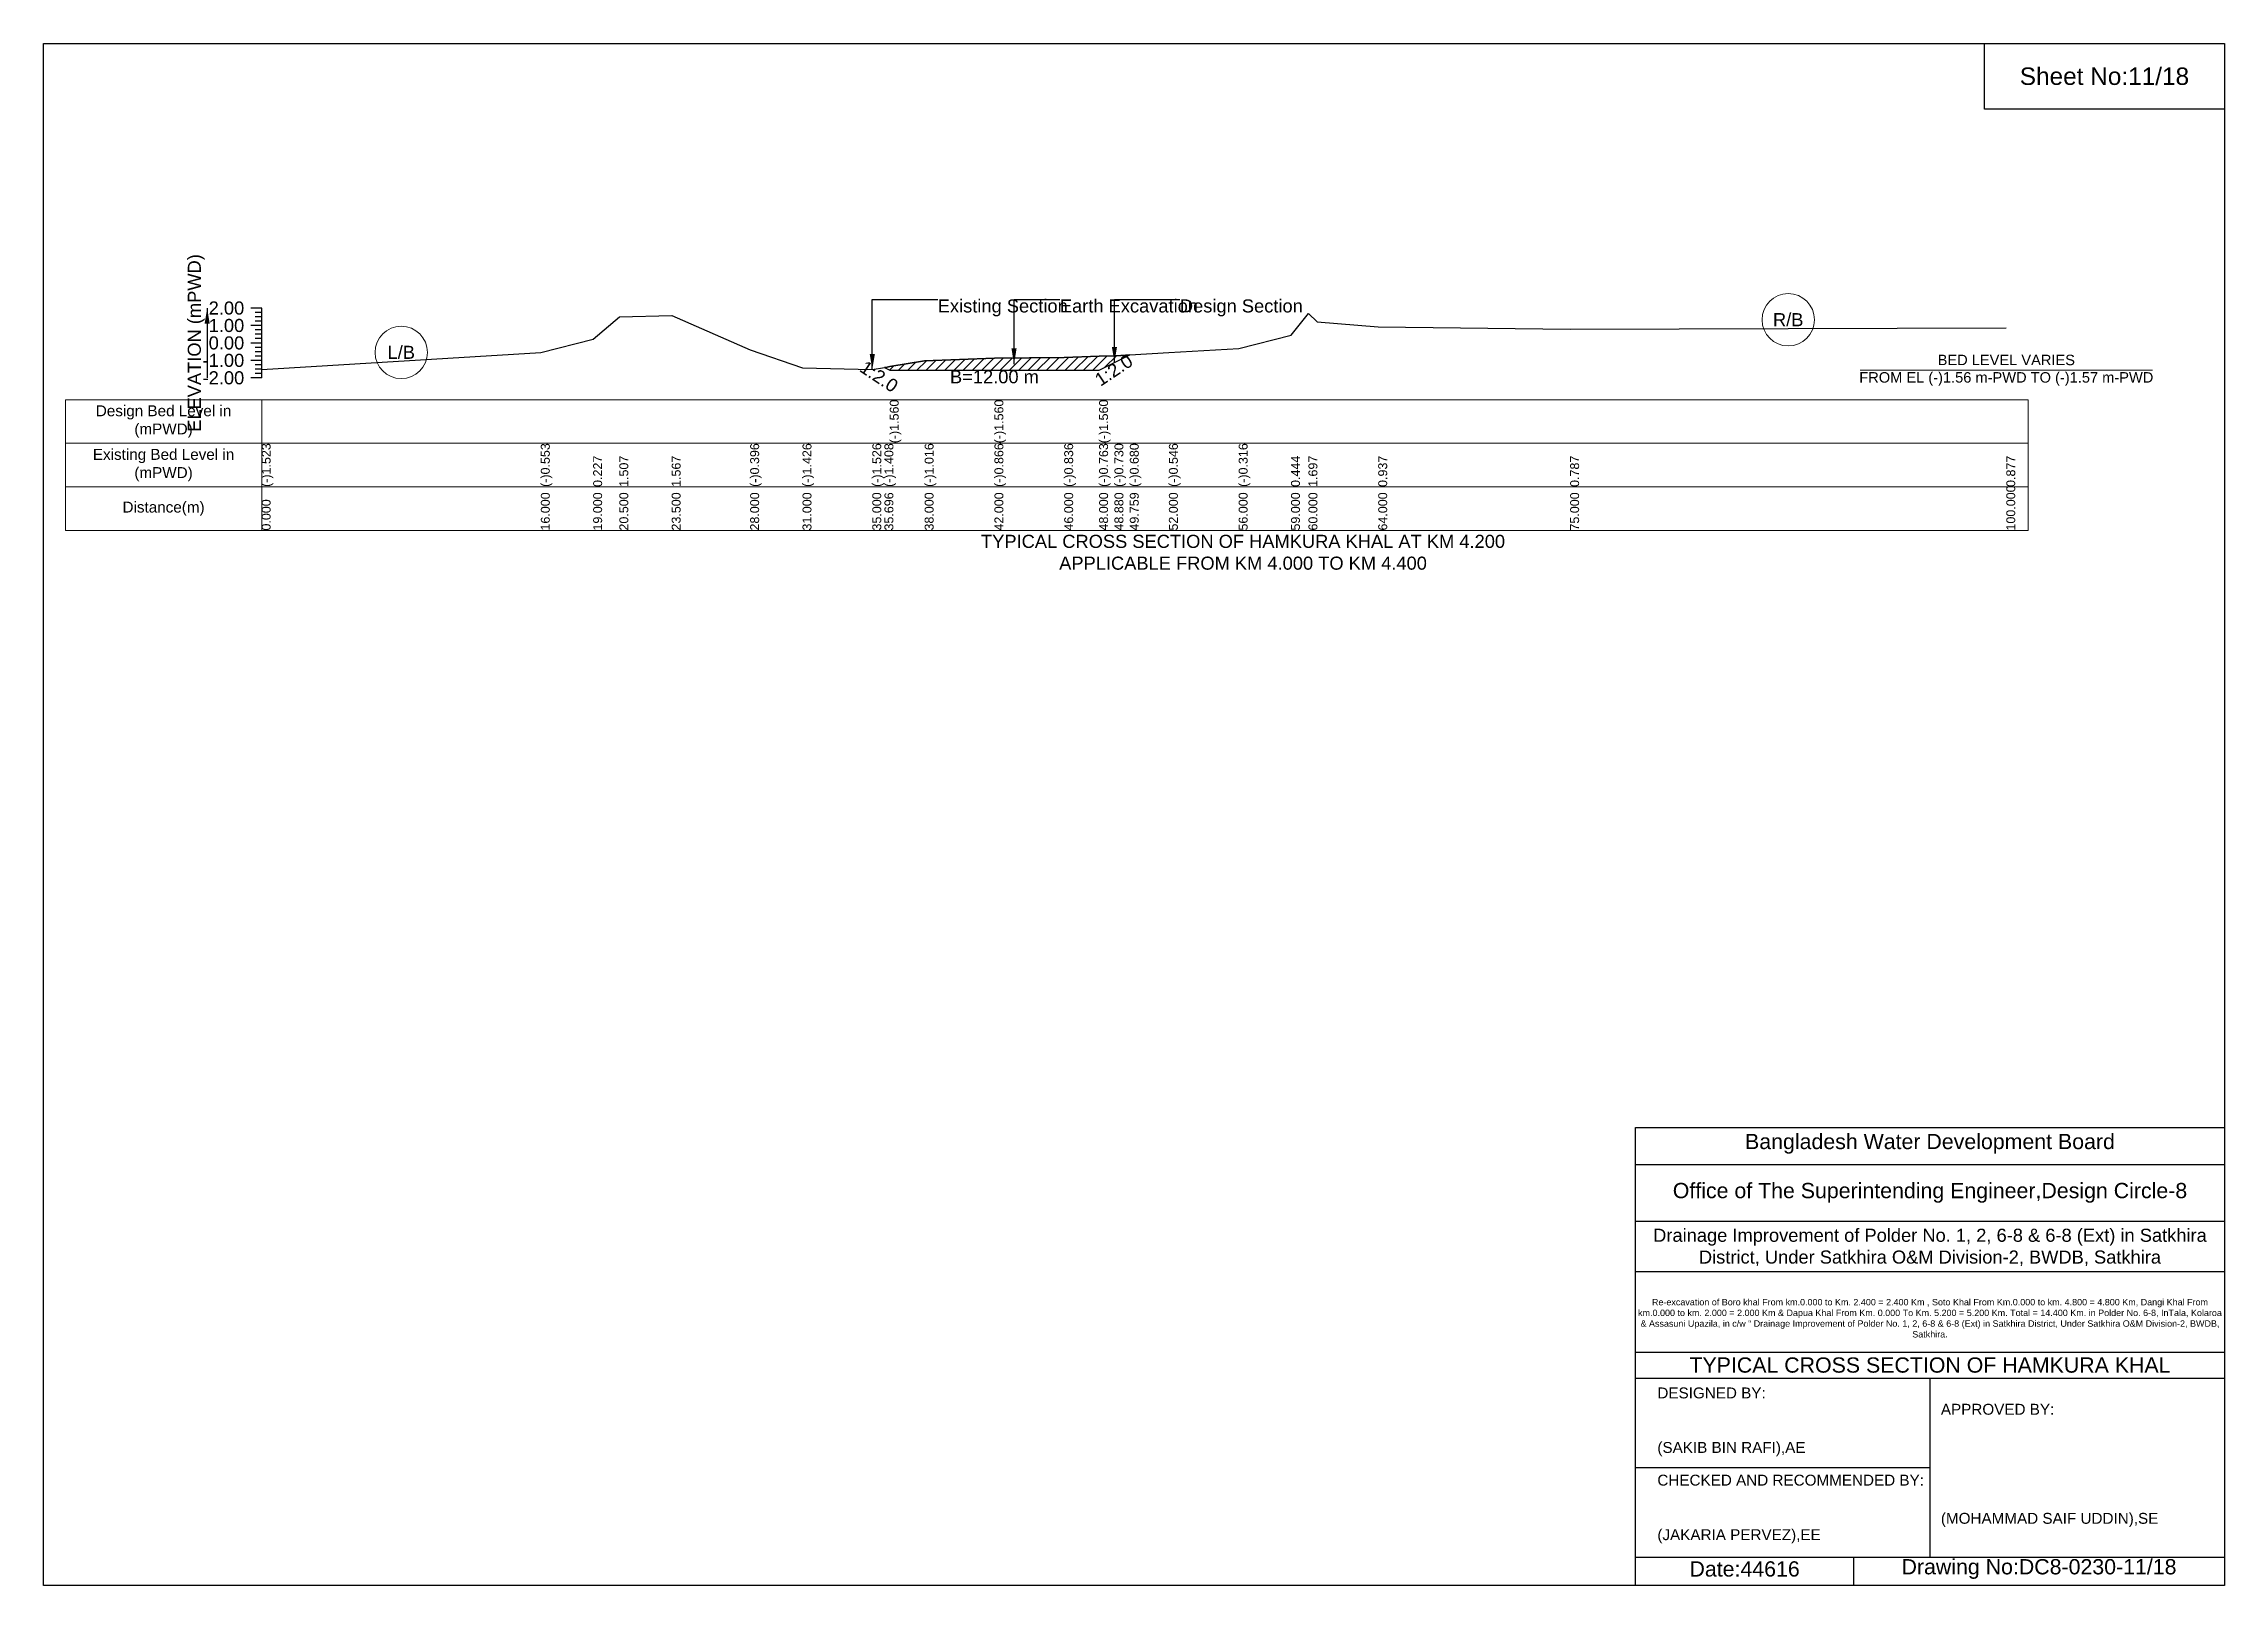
# Model space of a CAD drawing. Header units: inches. Extents: x 91000 to 278000, y -5656 to 20000.
# Drawn here: x 200000 to 208000, y 14344 to 20000 of the extents above; entities that cross this region are included whole.
import ezdxf

# ---------------------------------------------------------------- set-up
doc = ezdxf.new("R2010")
doc.units = ezdxf.units.IN
doc.header["$LTSCALE"] = 7
doc.header["$MEASUREMENT"] = 0
for name, color, linetype, lineweight in [('Cross section Data Border', 7, 'Continuous', 9), ('Cross Section Labels', 7, 'Continuous', 9), ('Existing_Bed_Level for Xsection', 7, 'Continuous', 25)]:
    doc.layers.add(name, color=color, linetype=linetype, lineweight=lineweight)
doc.styles.get("Standard").update_dxf_attribs({"font": 'arial.ttf'})
doc.dimstyles.get("Standard").update_dxf_attribs({"dimtxt": 0.18, "dimasz": 0.18, "dimexe": 0.18, "dimexo": 0.0625, "dimgap": 0.09, "dimtad": 0, "dimtih": 1, "dimtoh": 1, "dimdec": 4, "dimzin": 0, "dimdsep": 46, "dimtxsty": 'Standard', "dimcen": 0.09, "dimadec": 0, "dimazin": 0, "dimtfac": 1, "dimtdec": 4, "dimtofl": 0, "dimtmove": 0, "dimatfit": 3, "dimfxl": 1, "dimtolj": 1, "dimtzin": 0, "dimarcsym": 0})

msp = doc.modelspace()

# ---------------------------------------------------------------- texts
at = {"attachment_point": 5}
for s, insert, char_height in [('Sheet No:11/18', (207560, 19880), 64), ('Bangladesh Water Development Board', (206920, 15964), 56), ('Office of The Superintending Engineer,Design Circle-8', (206920, 15784), 56)]:
    msp.add_mtext(s, dxfattribs=dict(at, insert=insert, char_height=char_height))
for s, insert, char_height, width, attachment_point in [('Drainage Improvement of Polder No. 1, 2, 6-8 & 6-8 (Ext) in Satkhira District, Under Satkhira O&M Division-2, BWDB, Satkhira', (206920, 15584), 48, 2240, 5), ('Re-excavation of Boro khal From km.0.000 to Km. 2.400 = 2.400 Km , Soto Khal From Km.0.000 to km. 4.800 = 4.800 Km, Dangi Khal From km.0.000 to km. 2.000 = 2.000 Km & Dapua Khal From Km. 0.000 To Km. 5.200 = 5.200 Km. Total = 14.400 Km. in Polder No. 6-8, InTala, Kolaroa & Assasuni Upazila, in c/w “ Drainage Improvement of Polder No. 1, 2, 6-8 & 6-8 (Ext) in Satkhira District, Under Satkhira O&M Division-2, BWDB, Satkhira.', (206920, 15324), 23.565, 2160, 5), ('TYPICAL CROSS SECTION OF HAMKURA KHAL', (206920, 15152), 56, 2240, 5), ('DESIGNED BY:^J^J^J(SAKIB BIN RAFI),AE', (205920, 14944), 40, 1120, 4), ('APPROVED BY:^J^J^J^J^J^J(MOHAMMAD SAIF UDDIN),SE', (206960, 14784), 40, 1120, 4), ('CHECKED AND RECOMMENDED BY:^J^J^J(JAKARIA PERVEZ),EE', (205920, 14624), 40, 1120, 4), ('Date:44616', (206240, 14404), 56, 1120, 5), ('Drawing No:DC8-0230-11/18', (207320, 14404), 56, 1760, 5)]:
    msp.add_mtext(s, dxfattribs=dict(insert=insert, char_height=char_height, width=width, attachment_point=attachment_point))
at = {"layer": 'Cross section Data Border', "char_height": 40, "width": 640, "attachment_point": 5}
for s, insert in [('Design Bed Level in (mPWD)', (200440, 18613.7)), ('Existing Bed Level in (mPWD)', (200440, 18453.7)), ('Distance(m)', (200440, 18293.7))]:
    msp.add_mtext(s, dxfattribs=dict(at, insert=insert))
at = {"layer": 'Cross Section Labels'}
for s, insert, char_height, attachment_point in [('Existing Section', (203280, 19061.7), 48, 1), ('Earth Excavation', (203728, 19061.7), 48, 1), ('Design Section', (204168.3, 19061.7), 48, 1), ('R/B', (206400, 18986.9), 48, 5), ('L/B', (201312, 18867.2), 48, 5), ('B=12.00 m', (203488, 18801.8), 48, 2), ('BED LEVEL VARIES ^JFROM EL (-)1.56 m-PWD TO (-)1.57 m-PWD', (207200, 18801.8), 38.4, 5), ('TYPICAL CROSS SECTION OF HAMKURA KHAL AT KM 4.200^JAPPLICABLE FROM KM 4.000 TO KM 4.400', (204400, 18133.7), 48, 5)]:
    msp.add_mtext(s, dxfattribs=dict(at, insert=insert, char_height=char_height, attachment_point=attachment_point))
at = {"layer": 'Cross Section Labels', "char_height": 48, "attachment_point": 2}
for insert, rotation in [((203078.3, 18798.7), 326.30993), ((203912.3, 18822), 33.69007)]:
    msp.add_mtext('1:2.0', dxfattribs=dict(at, insert=insert, rotation=rotation))
at = {"layer": 'Existing_Bed_Level for Xsection', "rotation": 90}
for s, insert, char_height, attachment_point in [('ELEVATION (mPWD)', (200560, 18901.7), 48, 5), ('(-)1.560', (203104, 18533.7), 32.8, 1), ('(-)1.560', (203488, 18533.7), 32.8, 1), ('(-)1.560', (203872, 18533.7), 32.8, 1), ('(-)1.523', (200800, 18373.7), 32.8, 1), ('(-)0.553', (201824, 18373.7), 32.8, 1), ('0.227', (202016, 18373.7), 32.8, 1), ('1.507', (202112, 18373.7), 32.8, 1), ('1.567', (202304, 18373.7), 32.8, 1), ('(-)0.396', (202592, 18373.7), 32.8, 1), ('(-)1.426', (202784, 18373.7), 32.8, 1), ('(-)1.526', (203040, 18373.7), 32.8, 1), ('(-)1.408', (203084.5, 18373.7), 32.8, 1), ('(-)1.016', (203232, 18373.7), 32.8, 1), ('(-)0.866', (203488, 18373.7), 32.8, 1), ('(-)0.836', (203744, 18373.7), 32.8, 1), ('(-)0.763', (203872, 18373.7), 32.8, 1), ('(-)0.730', (203928.3, 18373.7), 32.8, 1), ('(-)0.680', (203984.6, 18373.7), 32.8, 1), ('(-)0.546', (204128, 18373.7), 32.8, 1), ('(-)0.316', (204384, 18373.7), 32.8, 1), ('0.444', (204576, 18373.7), 32.8, 1), ('1.697', (204640, 18373.7), 32.8, 1), ('0.937', (204896, 18373.7), 32.8, 1), ('0.787', (205600, 18373.7), 32.8, 1), ('0.877', (207200, 18373.7), 32.8, 1), ('0.000', (200800, 18213.7), 32.8, 1), ('16.000', (201824, 18213.7), 32.8, 1), ('19.000', (202016, 18213.7), 32.8, 1), ('20.500', (202112, 18213.7), 32.8, 1), ('23.500', (202304, 18213.7), 32.8, 1), ('28.000', (202592, 18213.7), 32.8, 1), ('31.000', (202784, 18213.7), 32.8, 1), ('35.000', (203040, 18213.7), 32.8, 1), ('35.696', (203084.5, 18213.7), 32.8, 1), ('38.000', (203232, 18213.7), 32.8, 1), ('42.000', (203488, 18213.7), 32.8, 1), ('46.000', (203744, 18213.7), 32.8, 1), ('48.000', (203872, 18213.7), 32.8, 1), ('48.880', (203928.3, 18213.7), 32.8, 1), ('49.759', (203984.6, 18213.7), 32.8, 1), ('52.000', (204128, 18213.7), 32.8, 1), ('56.000', (204384, 18213.7), 32.8, 1), ('59.000', (204576, 18213.7), 32.8, 1), ('60.000', (204640, 18213.7), 32.8, 1), ('64.000', (204896, 18213.7), 32.8, 1), ('75.000', (205600, 18213.7), 32.8, 1), ('100.000', (207200, 18213.7), 32.8, 1)]:
    msp.add_mtext(s, dxfattribs=dict(at, insert=insert, char_height=char_height, attachment_point=attachment_point))
at = {"layer": 'Existing_Bed_Level for Xsection', "char_height": 48, "attachment_point": 6}
for s, insert in [('2.00', (200736, 19029.7)), ('1.00', (200736, 18965.7)), ('0.00', (200736, 18901.7)), ('-1.00', (200736, 18837.7)), ('-2.00', (200736, 18773.7))]:
    msp.add_mtext(s, dxfattribs=dict(at, insert=insert))

# ---------------------------------------------------------------- hatches: boundary and pattern name
at = {"layer": 'Existing_Bed_Level for Xsection'}
h = msp.add_hatch(dxfattribs=at)
h.set_pattern_fill('ANSI31', color=256, scale=192, style=0)
h.paths.add_polyline_path([(203084.5, 18811.6), (203094.3, 18806.7), (203104, 18801.8), (203232, 18801.8), (203488, 18801.8), (203744, 18801.8), (203872, 18801.8), (203928.3, 18830), (203936, 18833.8), (203984.6, 18858.1), (203936, 18855.2), (203928.3, 18854.9), (203872, 18852.9), (203744, 18848.2), (203488, 18846.2), (203232, 18836.6), (203104, 18814.9), (203094.3, 18813.2)])

# ---------------------------------------------------------------- linework, layer by layer
for points in [[(200000, 20000), (208000, 20000), (208000, 14344), (200000, 14344)], [(207120, 20000), (208000, 20000), (208000, 19760), (207120, 19760)]]:
    msp.add_lwpolyline(points, close=True)
for points in [[(205840, 14344), (205840, 16024), (208000, 16024)], [(205840, 15888), (208000, 15888)], [(205840, 15680), (208000, 15680)], [(205840, 15496), (208000, 15496)], [(205840, 15200), (208000, 15200)], [(205840, 15104), (208000, 15104)], [(206920, 15104), (206920, 14448)], [(205840, 14776), (206920, 14776)], [(205840, 14448), (208000, 14448)], [(206640, 14448), (206640, 14344)]]:
    msp.add_lwpolyline(points)
at = {"layer": 'Cross section Data Border'}
msp.add_lwpolyline([(200080, 18693.7), (207280, 18693.7), (207280, 18213.7), (200080, 18213.7)], close=True, dxfattribs=at)
for points in [[(200800, 18693.7), (200800, 18213.7)], [(200080, 18533.7), (207280, 18533.7)], [(200080, 18373.7), (207280, 18373.7)]]:
    msp.add_lwpolyline(points, dxfattribs=at)
at = {"layer": 'Cross Section Labels'}
msp.add_lwpolyline([(206664.2, 18801.8), (207735.8, 18801.8)], dxfattribs=at)
for centre in [(206400, 18986.9), (201312, 18867.2)]:
    msp.add_circle(centre, 96, dxfattribs=at)
at = {"layer": 'Existing_Bed_Level for Xsection'}
for points in [[(200800, 19029.7), (200760, 19029.7)], [(200800, 18965.7), (200760, 18965.7)], [(200800, 19013.7), (200776, 19013.7)], [(200800, 18997.7), (200776, 18997.7)], [(200800, 18981.7), (200776, 18981.7)], [(200800, 18773.7), (200800, 18837.7), (200800, 18901.7), (200800, 18965.7), (200800, 19029.7)], [(200800, 18804.2), (201824, 18866.3), (202016, 18916.2), (202112, 18998.1), (202304, 19002), (202592, 18876.3), (202784, 18810.4), (203040, 18804), (203084.5, 18811.6), (203094.3, 18813.2), (203104, 18814.9), (203104, 18814.9), (203232, 18836.6), (203488, 18846.2), (203488, 18846.2), (203744, 18848.2), (203872, 18852.9), (203872, 18852.9), (203928.3, 18854.9), (203936, 18855.2), (203984.6, 18858.1), (204128, 18866.7), (204384, 18881.4), (204576, 18930.1), (204640, 19010.3), (204672, 18978.9), (204896, 18961.6), (205600, 18952), (207200, 18957.8)], [(200800, 18901.7), (200760, 18901.7)], [(200800, 18949.7), (200776, 18949.7)], [(200800, 18933.7), (200776, 18933.7)], [(200800, 18917.7), (200776, 18917.7)], [(200800, 18885.7), (200776, 18885.7)], [(200800, 18837.7), (200760, 18837.7)], [(200800, 18869.7), (200776, 18869.7)], [(200800, 18853.7), (200776, 18853.7)], [(200800, 18821.7), (200776, 18821.7)], [(200800, 18805.7), (200776, 18805.7)], [(200800, 18773.7), (200760, 18773.7)], [(200800, 18789.7), (200776, 18789.7)]]:
    msp.add_lwpolyline(points, dxfattribs=at)
msp.add_lwpolyline([(203084.5, 18811.6), (203094.3, 18806.7), (203104, 18801.8), (203104, 18801.8), (203232, 18801.8), (203488, 18801.8), (203488, 18801.8), (203744, 18801.8), (203872, 18801.8), (203872, 18801.8), (203928.3, 18830), (203936, 18833.8), (203984.6, 18858.1), (203984.6, 18858.1), (203984.6, 18858.1), (203936, 18855.2), (203928.3, 18854.9), (203872, 18852.9), (203872, 18852.9), (203744, 18848.2), (203488, 18846.2), (203488, 18846.2), (203232, 18836.6), (203104, 18814.9), (203104, 18814.9), (203094.3, 18813.2)], close=True, dxfattribs=at)

msp.set_redraw_order([(e.dxf.handle, doc.entitydb.next_handle()) for e in msp.query("TEXT MTEXT ATTDEF DIMENSION ARC_DIMENSION")])  # texts and dimensions are drawn at this point

# ---------------------------------------------------------------- leaders
at = {"layer": 'Cross Section Labels', "annotation_type": 0, "has_hookline": 1, "hookline_direction": 0}
for points, text_width in [([(203040, 18804), (203040, 19061.7), (203279.9, 19061.7)], 467.2), ([(203559.9, 18824.1), (203559.9, 19061.7), (203727.9, 19061.7)], 497), ([(203928.3, 18830), (203928.3, 19061.7), (204168.2, 19061.7)], 441.2)]:
    msp.add_leader(points, dimstyle='Standard', override={"dimasz": 57.6}, dxfattribs=dict(at, text_width=text_width))
at = {"layer": 'Existing_Bed_Level for Xsection'}
msp.add_leader([(200600, 19029.7), (200600, 18773.7)], dimstyle='Standard', override={"dimasz": 57.6}, dxfattribs=at)

doc.saveas('drawing.dxf')
